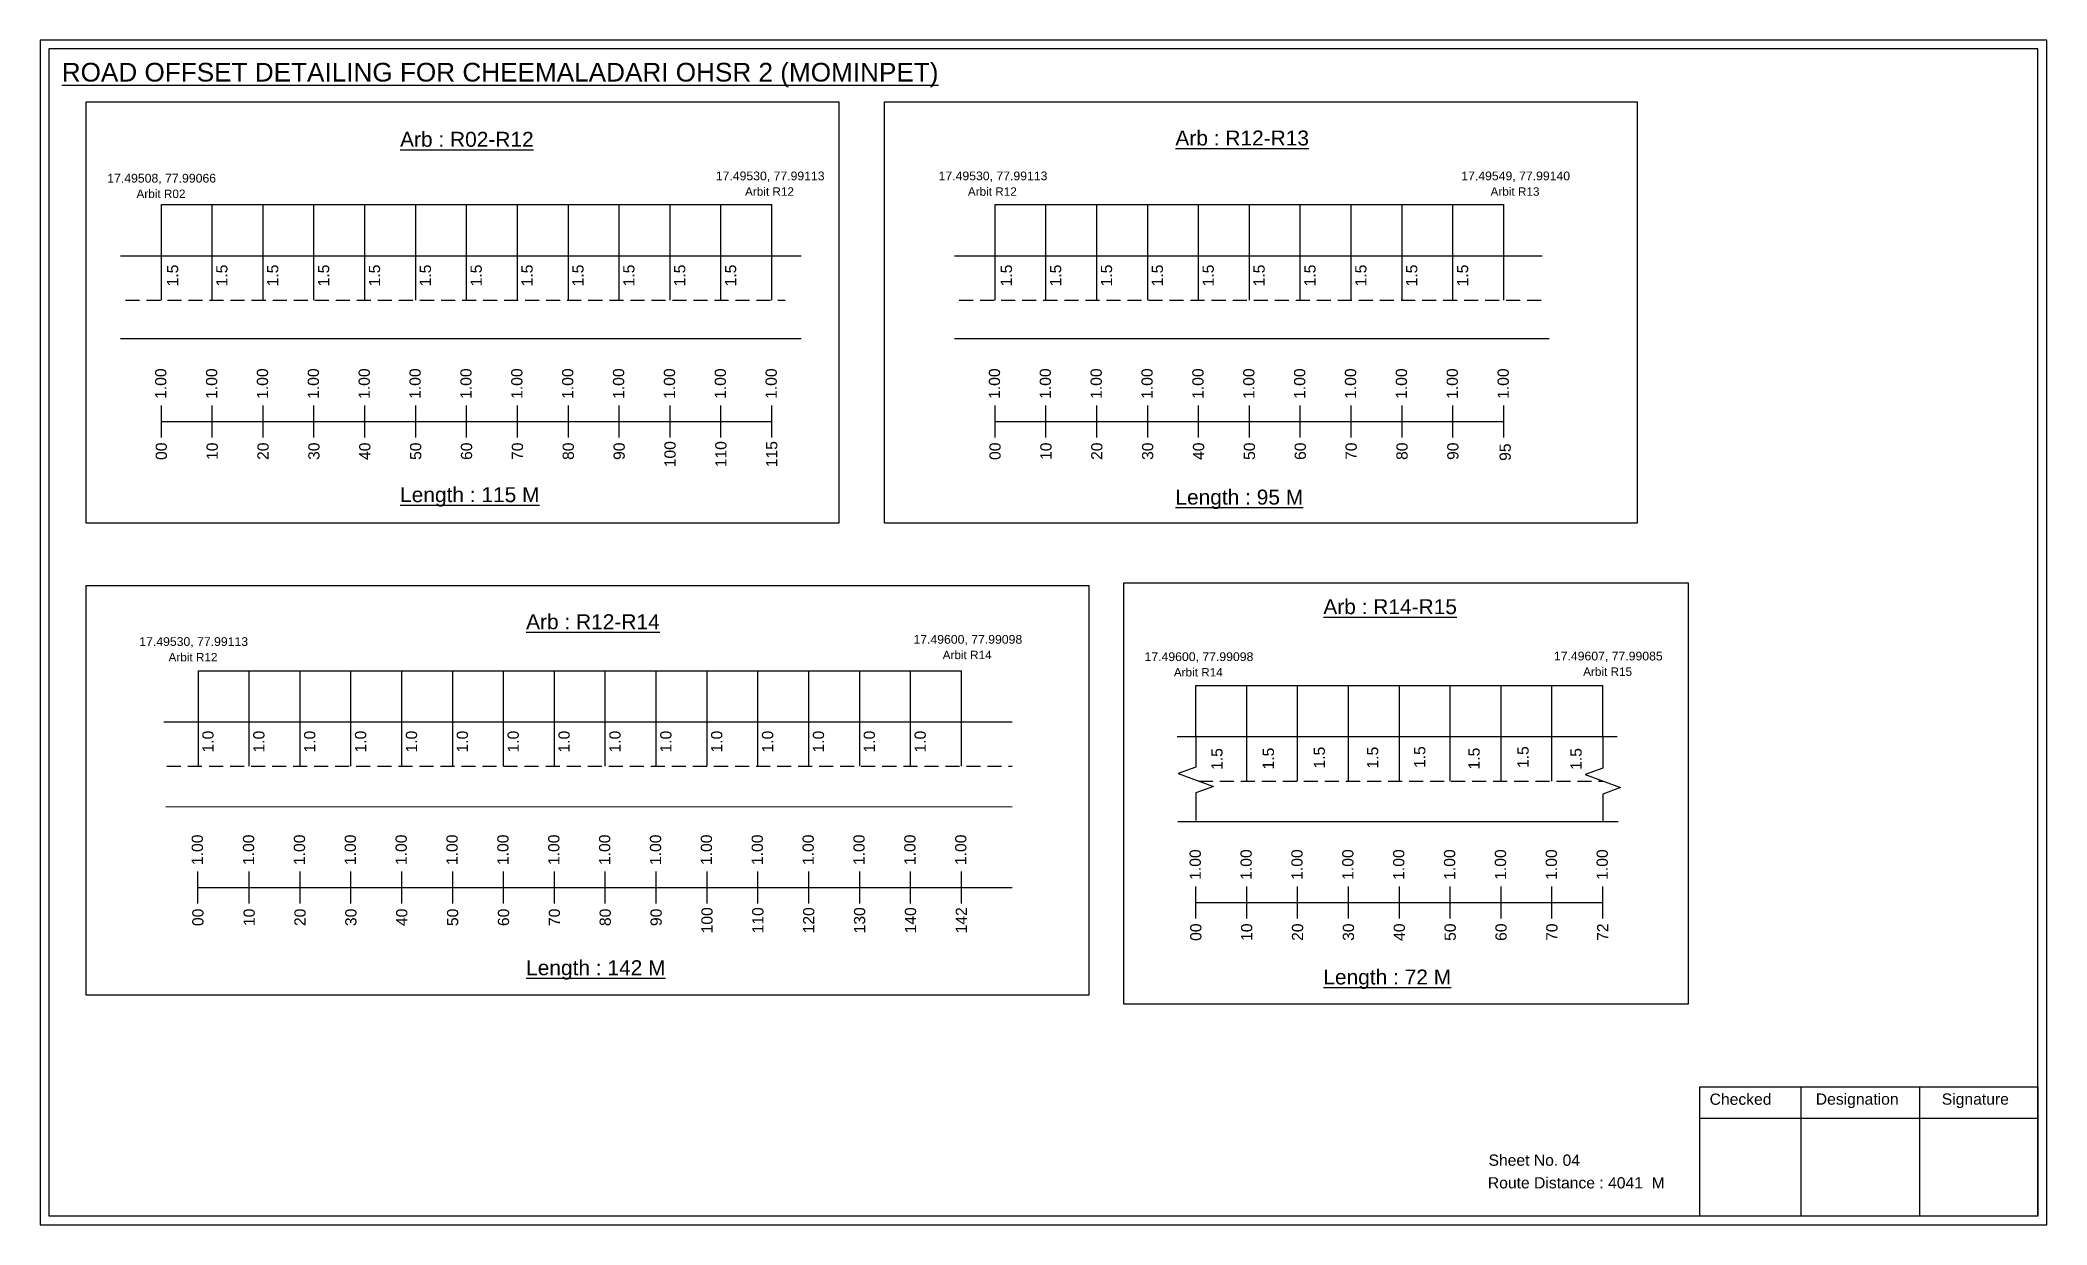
# Model space of a CAD drawing. Header units: inches. Extents: x -117 to 51867, y -12715 to 3423.
# Drawn here: x 31088 to 31624, y -2197 to -1881 of the extents above; entities that cross this region are included whole.
import ezdxf

# ---------------------------------------------------------------- set-up
doc = ezdxf.new("R2010")
doc.units = ezdxf.units.IN
doc.header["$MEASUREMENT"] = 0
doc.linetypes.add('DASHED2', pattern=[0.375, 0.25, -0.125])
doc.layers.add('PDF_Geometry', color=7, linetype='Continuous')
doc.layers.add('PDF_Text', color=5, linetype='Continuous')
doc.styles.add('PDF Arial', font='arial.ttf')
doc.styles.get("Standard").update_dxf_attribs({"font": 'arial.ttf'})

msp = doc.modelspace()

# ---------------------------------------------------------------- texts
at = {"color": 242, "true_color": 0xcd2027}
for s, height, p in [('%%UROAD OFFSET DETAILING FOR CHEEMALADARI OHSR 2 (MOMINPET)', 5, (31093.69, -1891.58)), ('%%UArb : R12-R13', 4, (31391.41, -1908.67)), ('%%UArb : R02-R12', 4, (31184.14, -1909.02)), ('%%ULength : 115 M', 4, (31184.14, -2004.02)), ('%%ULength : 95 M', 4, (31391.41, -2004.67)), ('%%UArb : R14-R15', 4, (31430.96, -2033.96)), ('%%UArb : R12-R14', 4, (31217.83, -2037.98)), ('%%ULength : 142 M', 4, (31217.83, -2130.48)), ('%%ULength : 72 M', 4, (31430.96, -2132.96))]:
    msp.add_text(s, height=height, dxfattribs=at).set_placement(p)
at = {"color": 5}
for s, height, p in [('17.49508, 77.99066', 2.34, (31105.86, -1918.59)), ('Arbit R02', 2.246, (31113.68, -1922.71)), ('17.49530, 77.99113', 2.34, (31268.54, -1917.98)), ('Arbit R12', 2.246, (31276.36, -1922.11)), ('17.49530, 77.99113', 2.34, (31328.11, -1917.98)), ('Arbit R12', 2.246, (31335.93, -1922.11)), ('17.49549, 77.99140', 2.34, (31467.84, -1917.98)), ('Arbit R13', 2.246, (31475.66, -1922.11)), ('17.49530, 77.99113', 2.34, (31114.42, -2042.46)), ('17.49600, 77.99098', 2.34, (31321.38, -2041.87)), ('Arbit R14', 2.246, (31329.2, -2045.99)), ('17.49607, 77.99085', 2.34, (31492.6, -2046.33)), ('Arbit R12', 2.246, (31122.24, -2046.59)), ('17.49600, 77.99098', 2.34, (31383.17, -2046.5)), ('Arbit R14', 2.246, (31390.99, -2050.62)), ('Arbit R15', 2.246, (31500.42, -2050.45))]:
    msp.add_text(s, height=height, dxfattribs=at).set_placement(p)
for s, p in [('1.5', (31124.83, -1946.34)), ('1.5', (31137.99, -1946.34)), ('1.5', (31151.59, -1946.34)), ('1.5', (31165.19, -1946.34)), ('1.5', (31178.79, -1946.34)), ('1.5', (31192.39, -1946.34)), ('1.5', (31205.99, -1946.34)), ('1.5', (31219.59, -1946.34)), ('1.5', (31233.19, -1946.34)), ('1.5', (31246.79, -1946.34)), ('1.5', (31260.39, -1946.34)), ('1.5', (31273.99, -1946.34)), ('1.5', (31347.72, -1946.34)), ('1.5', (31360.88, -1946.34)), ('1.5', (31374.48, -1946.34)), ('1.5', (31388.08, -1946.34)), ('1.5', (31401.68, -1946.34)), ('1.5', (31415.28, -1946.34)), ('1.5', (31428.88, -1946.34)), ('1.5', (31442.48, -1946.34)), ('1.5', (31456.08, -1946.34)), ('1.5', (31469.68, -1946.34)), ('1.0', (31134.28, -2070.95)), ('1.0', (31147.88, -2070.95)), ('1.0', (31161.48, -2070.95)), ('1.0', (31175.08, -2070.95)), ('1.0', (31188.68, -2070.95)), ('1.0', (31202.28, -2070.95)), ('1.0', (31215.88, -2070.95)), ('1.0', (31229.48, -2070.95)), ('1.0', (31243.08, -2070.95)), ('1.0', (31256.68, -2070.95)), ('1.0', (31270.28, -2070.95)), ('1.0', (31283.88, -2070.95)), ('1.0', (31297.48, -2070.95)), ('1.0', (31311.08, -2070.95)), ('1.0', (31324.68, -2070.95)), ('1.5', (31404.01, -2075.61)), ('1.5', (31417.76, -2075.48)), ('1.5', (31431.38, -2075.22)), ('1.5', (31445.64, -2075.22)), ('1.5', (31458.23, -2075.09)), ('1.5', (31472.75, -2075.48)), ('1.5', (31485.85, -2075.09)), ('1.5', (31500.02, -2075.59))]:
    msp.add_text(s, height=3, rotation=90).set_placement(p)
at = {"color": 217, "true_color": 0x93278f}
for s, p in [('1.00', (31121.65, -1976.42)), ('1.00', (31135.25, -1976.42)), ('1.00', (31148.85, -1976.42)), ('1.00', (31162.45, -1976.42)), ('1.00', (31176.05, -1976.42)), ('1.00', (31189.65, -1976.42)), ('1.00', (31203.25, -1976.42)), ('1.00', (31216.85, -1976.42)), ('1.00', (31230.45, -1976.42)), ('1.00', (31244.05, -1976.42)), ('1.00', (31257.65, -1976.42)), ('1.00', (31271.25, -1976.42)), ('1.00', (31284.85, -1976.42)), ('1.00', (31344.53, -1976.42)), ('1.00', (31358.13, -1976.42)), ('1.00', (31371.73, -1976.42)), ('1.00', (31385.33, -1976.42)), ('1.00', (31398.93, -1976.42)), ('1.00', (31412.53, -1976.42)), ('1.00', (31426.13, -1976.42)), ('1.00', (31439.73, -1976.42)), ('1.00', (31453.33, -1976.42)), ('1.00', (31466.93, -1976.42)), ('1.00', (31480.53, -1976.42)), ('00', (31121.8, -1992.74)), ('10', (31135.4, -1992.74)), ('20', (31149, -1992.74)), ('30', (31162.6, -1992.74)), ('40', (31176.2, -1992.74)), ('50', (31189.8, -1992.74)), ('60', (31203.4, -1992.74)), ('70', (31217, -1992.74)), ('80', (31230.6, -1992.74)), ('90', (31244.2, -1992.74)), ('100', (31257.8, -1994.7)), ('110', (31271.4, -1994.7)), ('115', (31285, -1994.69)), ('00', (31344.69, -1992.74)), ('10', (31358.29, -1992.74)), ('20', (31371.89, -1992.74)), ('30', (31385.49, -1992.74)), ('40', (31399.09, -1992.74)), ('50', (31412.69, -1992.74)), ('60', (31426.29, -1992.74)), ('70', (31439.89, -1992.74)), ('80', (31453.49, -1992.74)), ('90', (31467.09, -1992.74)), ('95', (31481.06, -1992.99)), ('1.00', (31131.43, -2101.03)), ('1.00', (31145.13, -2101.03)), ('1.00', (31158.73, -2101.03)), ('1.00', (31172.33, -2101.03)), ('1.00', (31185.93, -2101.03)), ('1.00', (31199.53, -2101.03)), ('1.00', (31213.13, -2101.03)), ('1.00', (31226.73, -2101.03)), ('1.00', (31240.33, -2101.03)), ('1.00', (31253.93, -2101.03)), ('1.00', (31267.53, -2101.03)), ('1.00', (31281.13, -2101.03)), ('1.00', (31294.73, -2101.03)), ('1.00', (31308.33, -2101.03)), ('1.00', (31321.93, -2101.03)), ('1.00', (31335.53, -2101.03)), ('1.00', (31398.21, -2104.99)), ('1.00', (31411.81, -2104.99)), ('1.00', (31425.41, -2104.99)), ('1.00', (31439.01, -2104.99)), ('1.00', (31452.61, -2104.99)), ('1.00', (31466.21, -2104.99)), ('1.00', (31479.81, -2104.99)), ('1.00', (31493.41, -2104.99)), ('1.00', (31507.01, -2104.99)), ('00', (31131.58, -2117.35)), ('10', (31145.28, -2117.35)), ('20', (31158.88, -2117.35)), ('30', (31172.48, -2117.35)), ('40', (31186.08, -2117.35)), ('50', (31199.68, -2117.35)), ('60', (31213.28, -2117.35)), ('70', (31226.88, -2117.35)), ('80', (31240.48, -2117.35)), ('90', (31254.08, -2117.35)), ('100', (31267.68, -2119.3)), ('110', (31281.28, -2119.3)), ('120', (31294.88, -2119.3)), ('130', (31308.48, -2119.3)), ('140', (31322.08, -2119.3)), ('142', (31335.68, -2119.3)), ('00', (31398.36, -2121.31)), ('10', (31411.96, -2121.31)), ('20', (31425.56, -2121.31)), ('30', (31439.16, -2121.31)), ('40', (31452.76, -2121.31)), ('50', (31466.36, -2121.31)), ('60', (31479.96, -2121.31)), ('70', (31493.56, -2121.31)), ('72', (31507.16, -2121.31))]:
    msp.add_text(s, height=3, rotation=90, dxfattribs=at).set_placement(p)
for s, p in [('Sheet No. 04', (31475.12, -2181.42)), ('Route Distance : 4041  M', (31474.94, -2187.47))]:
    msp.add_text(s, height=3).set_placement(p)
at = {"layer": 'PDF_Text', "color": 7, "attachment_point": 7, "style": 'PDF Arial'}
for s, insert, char_height in [('Checked', (31534.23, -2165.17), 3.001), ('Designation', (31562.61, -2166), 3.0006), ('Signature', (31596.29, -2166), 3.001)]:
    msp.add_mtext(s, dxfattribs=dict(at, insert=insert, char_height=char_height))

# ---------------------------------------------------------------- linework, layer by layer
at = {"color": 5}
for p, q in [((31120.32, -1924.48), (31283.52, -1924.48)), ((31343.21, -1924.48), (31479.21, -1924.48)), ((31130.21, -2049.09), (31334.21, -2049.09)), ((31396.88, -2053.05), (31505.68, -2053.05))]:
    msp.add_line(p, q, dxfattribs=at)
for p, q in [((31120.32, -1950.02), (31120.32, -1924.48)), ((31133.92, -1950.02), (31133.92, -1924.48)), ((31147.52, -1950.02), (31147.52, -1924.48)), ((31161.12, -1950.02), (31161.12, -1924.48)), ((31174.72, -1950.02), (31174.72, -1924.48)), ((31188.32, -1950.02), (31188.32, -1924.48)), ((31201.92, -1950.02), (31201.92, -1924.48)), ((31215.52, -1950.02), (31215.52, -1924.48)), ((31229.12, -1950.02), (31229.12, -1924.48)), ((31242.72, -1950.02), (31242.72, -1924.48)), ((31256.32, -1950.02), (31256.32, -1924.48)), ((31269.92, -1950.02), (31269.92, -1924.48)), ((31283.52, -1950.02), (31283.52, -1924.48)), ((31343.21, -1950.02), (31343.21, -1924.48)), ((31356.81, -1950.02), (31356.81, -1924.48)), ((31370.41, -1950.02), (31370.41, -1924.48)), ((31384.01, -1950.02), (31384.01, -1924.48)), ((31397.61, -1950.02), (31397.61, -1924.48)), ((31411.21, -1950.02), (31411.21, -1924.48)), ((31424.81, -1950.02), (31424.81, -1924.48)), ((31438.41, -1950.02), (31438.41, -1924.48)), ((31452.01, -1950.02), (31452.01, -1924.48)), ((31465.61, -1950.02), (31465.61, -1924.48)), ((31479.21, -1950.02), (31479.21, -1924.48)), ((31109.44, -1938.13), (31291.35, -1938.13)), ((31332.33, -1938.13), (31489.49, -1938.13)), ((31291.35, -1960.32), (31109.44, -1960.32)), ((31491.31, -1960.32), (31332.33, -1960.32)), ((31130.21, -2074.62), (31130.21, -2049.09)), ((31143.81, -2074.62), (31143.81, -2049.09)), ((31157.41, -2074.62), (31157.41, -2049.09)), ((31171.01, -2074.62), (31171.01, -2049.09)), ((31184.61, -2074.62), (31184.61, -2049.09)), ((31198.21, -2074.62), (31198.21, -2049.09)), ((31211.81, -2074.62), (31211.81, -2049.09)), ((31225.41, -2074.62), (31225.41, -2049.09)), ((31239.01, -2074.62), (31239.01, -2049.09)), ((31252.61, -2074.62), (31252.61, -2049.09)), ((31266.21, -2074.62), (31266.21, -2049.09)), ((31279.81, -2074.62), (31279.81, -2049.09)), ((31293.41, -2074.62), (31293.41, -2049.09)), ((31307.01, -2074.62), (31307.01, -2049.09)), ((31320.61, -2074.62), (31320.61, -2049.09)), ((31334.21, -2074.62), (31334.21, -2049.09)), ((31396.88, -2066.7), (31396.88, -2053.05)), ((31410.48, -2078.59), (31410.48, -2053.05)), ((31424.08, -2078.59), (31424.08, -2053.05)), ((31437.68, -2078.59), (31437.68, -2053.05)), ((31451.28, -2078.59), (31451.28, -2053.05)), ((31464.88, -2078.59), (31464.88, -2053.05)), ((31478.48, -2078.59), (31478.48, -2053.05)), ((31492.08, -2078.59), (31492.08, -2053.05)), ((31505.68, -2066.71), (31505.68, -2053.05)), ((31121.01, -2062.74), (31347.81, -2062.74)), ((31391.89, -2066.7), (31509.5, -2066.65)), ((31121.48, -2085.42), (31347.81, -2085.46)), ((31392.03, -2089.39), (31509.81, -2089.39))]:
    msp.add_line(p, q)
at = {"linetype": 'DASHED2', "ltscale": 15}
for p, q in [((31110.71, -1950.02), (31287.13, -1950.02)), ((31333.6, -1950.02), (31489.49, -1950.02)), ((31121.81, -2074.58), (31347.81, -2074.62)), ((31397.64, -2078.59), (31505.68, -2078.59))]:
    msp.add_line(p, q, dxfattribs=at)
at = {"color": 217, "true_color": 0x93278f}
for p, q in [((31120.32, -1986.72), (31120.32, -1978.16)), ((31133.92, -1986.72), (31133.92, -1978.16)), ((31147.52, -1986.72), (31147.52, -1978.16)), ((31161.12, -1986.72), (31161.12, -1978.16)), ((31174.72, -1986.72), (31174.72, -1978.16)), ((31188.32, -1986.72), (31188.32, -1978.16)), ((31201.92, -1986.72), (31201.92, -1978.16)), ((31215.52, -1986.72), (31215.52, -1978.16)), ((31229.12, -1986.72), (31229.12, -1978.16)), ((31242.72, -1986.72), (31242.72, -1978.16)), ((31256.32, -1986.72), (31256.32, -1978.16)), ((31269.92, -1986.72), (31269.92, -1978.16)), ((31283.52, -1986.72), (31283.52, -1978.16)), ((31343.21, -1986.72), (31343.21, -1978.16)), ((31356.81, -1986.72), (31356.81, -1978.16)), ((31370.41, -1986.72), (31370.41, -1978.16)), ((31384.01, -1986.72), (31384.01, -1978.16)), ((31397.61, -1986.72), (31397.61, -1978.16)), ((31411.21, -1986.72), (31411.21, -1978.16)), ((31424.81, -1986.72), (31424.81, -1978.16)), ((31438.41, -1986.72), (31438.41, -1978.16)), ((31452.01, -1986.72), (31452.01, -1978.16)), ((31465.61, -1986.72), (31465.61, -1978.16)), ((31479.21, -1986.72), (31479.21, -1978.16)), ((31120.32, -1982.45), (31283.52, -1982.42)), ((31343.21, -1982.45), (31479.21, -1982.42)), ((31130.1, -2111.32), (31130.1, -2102.76)), ((31143.81, -2111.32), (31143.81, -2102.76)), ((31157.41, -2111.32), (31157.41, -2102.76)), ((31171.01, -2111.32), (31171.01, -2102.76)), ((31184.61, -2111.32), (31184.61, -2102.76)), ((31198.21, -2111.32), (31198.21, -2102.76)), ((31211.81, -2111.32), (31211.81, -2102.76)), ((31225.41, -2111.32), (31225.41, -2102.76)), ((31239.01, -2111.32), (31239.01, -2102.76)), ((31252.61, -2111.32), (31252.61, -2102.76)), ((31266.21, -2111.32), (31266.21, -2102.76)), ((31279.81, -2111.32), (31279.81, -2102.76)), ((31293.41, -2111.32), (31293.41, -2102.76)), ((31307.01, -2111.32), (31307.01, -2102.76)), ((31320.61, -2111.32), (31320.61, -2102.76)), ((31334.21, -2111.32), (31334.21, -2102.76)), ((31130.21, -2107.05), (31347.81, -2107.01)), ((31396.88, -2115.29), (31396.88, -2106.73)), ((31410.48, -2115.29), (31410.48, -2106.73)), ((31424.08, -2115.29), (31424.08, -2106.73)), ((31437.68, -2115.29), (31437.68, -2106.73)), ((31451.28, -2115.29), (31451.28, -2106.73)), ((31464.88, -2115.29), (31464.88, -2106.73)), ((31478.48, -2115.29), (31478.48, -2106.73)), ((31492.08, -2115.29), (31492.08, -2106.73)), ((31505.68, -2115.29), (31505.68, -2106.73)), ((31396.88, -2111.02), (31505.68, -2111.02))]:
    msp.add_line(p, q, dxfattribs=at)
for points in [[(31100.23, -1897), (31301.46, -1897), (31301.46, -2009.68), (31100.23, -2009.68)], [(31313.61, -1897), (31514.85, -1897), (31514.85, -2009.68), (31313.61, -2009.68)], [(31100.23, -2026.27), (31368.31, -2026.27), (31368.31, -2135.79), (31100.23, -2135.79)], [(31377.65, -2025.57), (31528.51, -2025.57), (31528.51, -2138.25), (31377.65, -2138.25)]]:
    msp.add_lwpolyline(points, close=True)
at = {"linetype": 'Continuous'}
for points in [[(31396.86, -2066.42), (31396.86, -2074.85), (31392.12, -2076.58), (31401.61, -2080.03), (31396.86, -2081.76), (31396.86, -2089.11)], [(31505.68, -2066.71), (31505.68, -2075.14), (31500.94, -2076.86), (31510.43, -2080.32), (31505.68, -2082.04), (31505.68, -2089.39)]]:
    msp.add_lwpolyline(points, dxfattribs=at)
at = {"layer": 'PDF_Geometry'}
for points in [[(31087.91, -1880.51), (31087.91, -2197.22), (31624.39, -2197.22), (31624.39, -1880.51)], [(31090.24, -1882.84), (31090.24, -2194.8), (31621.97, -2194.8), (31621.97, -1882.84)]]:
    msp.add_lwpolyline(points, close=True, dxfattribs=at)
at = {"layer": 'PDF_Geometry', "color": 242, "true_color": 0xcc1f26}
msp.add_lwpolyline([(31621.97, -2194.89), (31531.62, -2194.89), (31531.62, -2160.28), (31621.97, -2160.28)], close=True, dxfattribs=at)
for points in [[(31558.61, -2160.28), (31558.61, -2194.89)], [(31590.33, -2160.28), (31590.33, -2194.89)], [(31531.62, -2168.66), (31621.97, -2168.66)]]:
    msp.add_lwpolyline(points, dxfattribs=at)

msp.set_redraw_order([(e.dxf.handle, doc.entitydb.next_handle()) for e in msp.query("TEXT MTEXT ATTDEF DIMENSION ARC_DIMENSION")])  # texts and dimensions are drawn at this point

doc.saveas('drawing.dxf')
